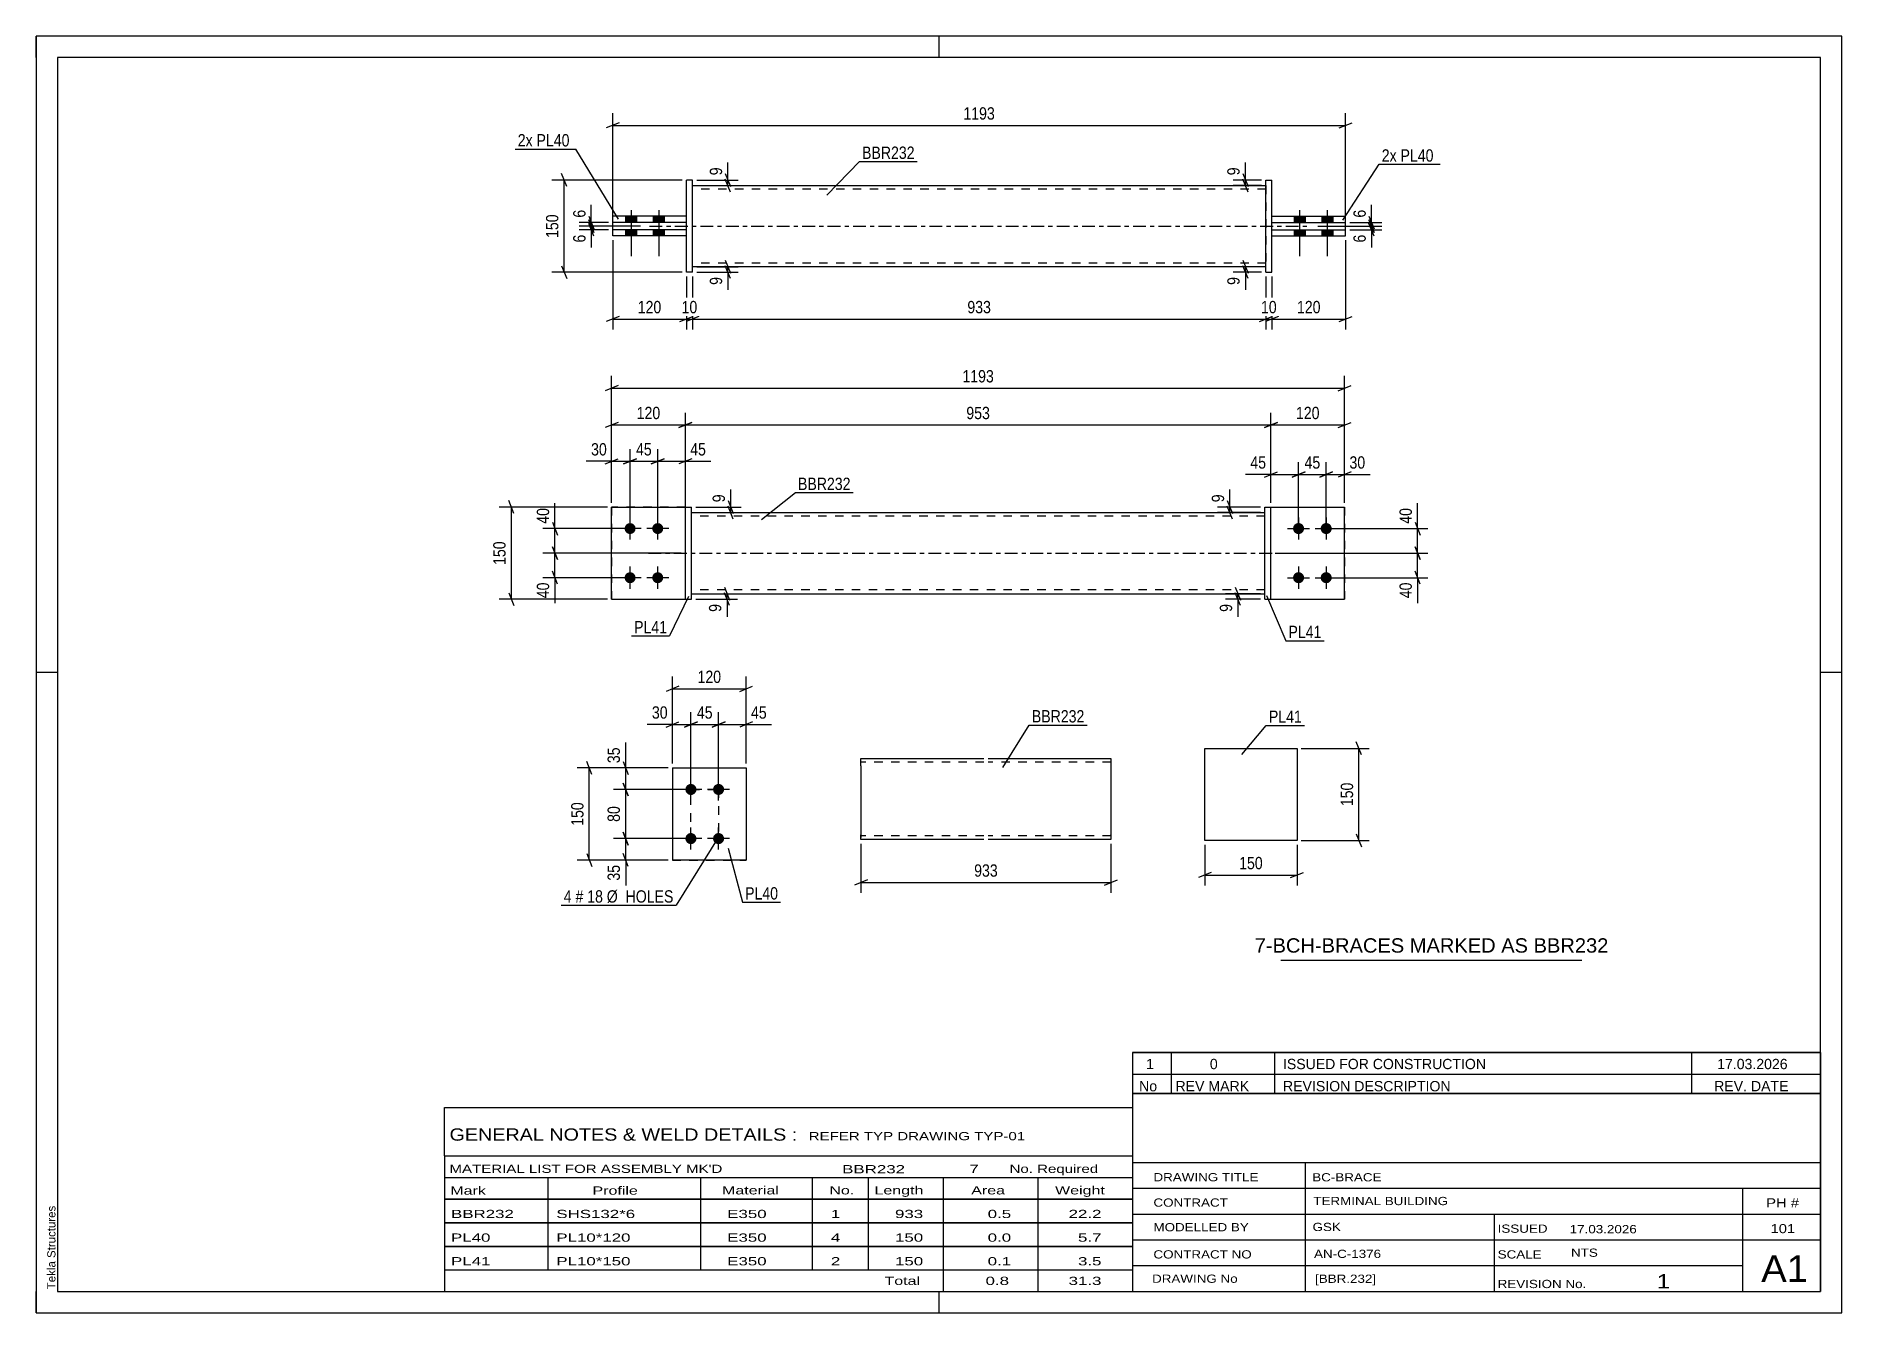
# Model space of a CAD drawing. Header units: millimetres. Extents: x 0 to 420, y 0 to 297.
import ezdxf

# ---------------------------------------------------------------- set-up
doc = ezdxf.new("R2010")
doc.units = ezdxf.units.MM
doc.linetypes.add('DXK_LINE_DOT2', pattern=[3.9198, 1.9599, -1.9599])
doc.linetypes.add('DXK_LINE_DOT3', pattern=[5.9187, 2.979, -0.9799, 0.9799, -0.9799])
doc.styles.add('Arial', font='ARIAL.TTF', dxfattribs={"height": 0.2})
doc.styles.add('Arial Narrow', font='ARIALN.TTF', dxfattribs={"height": 0.2})

# ---------------------------------------------------------------- blocks, each defined once
blk = doc.blocks.new('Unknown-581632558-1163')
at = {"color": 5, "linetype": 'Continuous'}
for p, q in [((420, 297), (0, 297)), ((0, 297), (0, 0)), ((0, 292), (0, 297)), ((210, 292), (210, 297)), ((420, 0), (420, 297)), ((415, 292), (5, 292)), ((5, 292), (5, 5)), ((415, 5), (415, 292)), ((5, 149), (0, 149)), ((420, 149), (415, 149)), ((0, 0), (0, 5)), ((5, 5), (415, 5)), ((210, 0), (210, 5)), ((0, 0), (420, 0))]:
    blk.add_line(p, q, dxfattribs=at)
at = {"color": 174, "linetype": 'Continuous', "style": 'Arial'}
blk.add_text('Tekla Structures', height=1.9102, rotation=90, dxfattribs=at).set_placement((4.5, 5.5))
blk = doc.blocks.new('Part-581632558-1810 - 1791')
at = {"color": 2, "linetype": 'Continuous'}
for p, q in [((152.43, 186.16), (285.77, 186.16)), ((152.43, 167.3), (285.77, 167.3))]:
    blk.add_line(p, q, dxfattribs=at)
at = {"color": 7, "linetype": 'DXK_LINE_DOT2'}
for p, q in [((152.43, 167.3), (152.43, 186.16)), ((285.77, 185.3), (152.43, 185.3)), ((285.77, 167.3), (285.77, 186.16)), ((285.77, 168.16), (152.43, 168.16))]:
    blk.add_line(p, q, dxfattribs=at)
at = {"color": 7, "linetype": 'DXK_LINE_DOT3'}
blk.add_line((142.43, 176.73), (295.77, 176.73), dxfattribs=at)
blk = doc.blocks.new('Part-581632558-1798 - 1791')
at = {"color": 7, "linetype": 'DXK_LINE_DOT2'}
for p, q in [((287.2, 187.45), (304.34, 187.45)), ((287.2, 166.02), (287.2, 187.45)), ((287.2, 187.45), (304.34, 187.45)), ((304.34, 187.45), (304.34, 187.45)), ((304.34, 187.45), (304.34, 166.02)), ((287.2, 166.02), (287.2, 166.02)), ((287.2, 166.02), (304.34, 166.02)), ((287.2, 166.02), (304.34, 166.02))]:
    blk.add_line(p, q, dxfattribs=at)
blk = doc.blocks.new('Part-581632558-1815 - 1791')
at = {"color": 2, "linetype": 'Continuous'}
for p, q in [((287.2, 187.45), (304.34, 187.45)), ((304.34, 187.45), (304.34, 187.45)), ((304.34, 166.02), (304.34, 187.45)), ((287.2, 166.02), (304.34, 166.02))]:
    blk.add_line(p, q, dxfattribs=at)
at = {"color": 7, "linetype": 'DXK_LINE_DOT2'}
for p, q in [((287.2, 187.45), (304.34, 187.45)), ((287.2, 166.02), (287.2, 187.45)), ((287.2, 166.02), (287.2, 166.02)), ((287.2, 166.02), (304.34, 166.02))]:
    blk.add_line(p, q, dxfattribs=at)
blk = doc.blocks.new('Bolt-581632558-1799 - 1791')
at = {"linetype": 'Continuous'}
for points in [[(138.15, 181.16, -1), (138.15, 183.73, -1)], [(144.58, 181.16, -1), (144.58, 183.73, -1)], [(138.15, 169.73, -1), (138.15, 172.3, -1)], [(144.58, 169.73, -1), (144.58, 172.3, -1)]]:
    blk.add_hatch(color=1, dxfattribs=at).paths.add_polyline_path(points)
at = {"color": 1, "linetype": 'Continuous'}
for p, q in [((138.15, 179.88), (138.15, 185.02)), ((144.58, 179.88), (144.58, 185.02)), ((140.72, 182.45), (135.58, 182.45)), ((147.15, 182.45), (142.01, 182.45)), ((138.15, 168.45), (138.15, 173.59)), ((144.58, 168.45), (144.58, 173.59)), ((140.72, 171.02), (135.58, 171.02)), ((147.15, 171.02), (142.01, 171.02))]:
    blk.add_line(p, q, dxfattribs=at)
blk = doc.blocks.new('Bolt-581632558-1800 - 1791')
at = {"linetype": 'Continuous'}
for points in [[(293.63, 183.73), (293.9, 183.71), (294.15, 183.62), (294.39, 183.49), (294.58, 183.31), (294.74, 183.09), (294.85, 182.85), (294.91, 182.58), (294.91, 182.31), (294.85, 182.05), (294.74, 181.8), (294.58, 181.59), (294.39, 181.41), (294.15, 181.27), (293.9, 181.19), (293.63, 181.16), (293.36, 181.19), (293.11, 181.27), (292.87, 181.41), (292.67, 181.59), (292.52, 181.8), (292.41, 182.05), (292.35, 182.31), (292.35, 182.58), (292.41, 182.85), (292.52, 183.09), (292.67, 183.31), (292.87, 183.49), (293.11, 183.62), (293.36, 183.71)], [(300.06, 183.73), (300.33, 183.71), (300.58, 183.62), (300.81, 183.49), (301.01, 183.31), (301.17, 183.09), (301.28, 182.85), (301.34, 182.58), (301.34, 182.31), (301.28, 182.05), (301.17, 181.8), (301.01, 181.59), (300.81, 181.41), (300.58, 181.27), (300.33, 181.19), (300.06, 181.16), (299.79, 181.19), (299.54, 181.27), (299.3, 181.41), (299.1, 181.59), (298.94, 181.8), (298.84, 182.05), (298.78, 182.31), (298.78, 182.58), (298.84, 182.85), (298.94, 183.09), (299.1, 183.31), (299.3, 183.49), (299.54, 183.62), (299.79, 183.71)], [(293.63, 172.3), (293.9, 172.28), (294.15, 172.19), (294.39, 172.06), (294.58, 171.88), (294.74, 171.66), (294.85, 171.42), (294.91, 171.15), (294.91, 170.88), (294.85, 170.62), (294.74, 170.38), (294.58, 170.16), (294.39, 169.98), (294.15, 169.84), (293.9, 169.76), (293.63, 169.73), (293.36, 169.76), (293.11, 169.84), (292.87, 169.98), (292.67, 170.16), (292.52, 170.38), (292.41, 170.62), (292.35, 170.88), (292.35, 171.15), (292.41, 171.42), (292.52, 171.66), (292.67, 171.88), (292.87, 172.06), (293.11, 172.19), (293.36, 172.28)], [(300.06, 172.3), (300.33, 172.28), (300.58, 172.19), (300.81, 172.06), (301.01, 171.88), (301.17, 171.66), (301.28, 171.42), (301.34, 171.15), (301.34, 170.88), (301.28, 170.62), (301.17, 170.38), (301.01, 170.16), (300.81, 169.98), (300.58, 169.84), (300.33, 169.76), (300.06, 169.73), (299.79, 169.76), (299.54, 169.84), (299.3, 169.98), (299.1, 170.16), (298.94, 170.38), (298.84, 170.62), (298.78, 170.88), (298.78, 171.15), (298.84, 171.42), (298.94, 171.66), (299.1, 171.88), (299.3, 172.06), (299.54, 172.19), (299.79, 172.28)]]:
    blk.add_hatch(color=1, dxfattribs=at).paths.add_polyline_path(points)
at = {"color": 1, "linetype": 'Continuous'}
for p, q in [((293.63, 185.02), (293.63, 179.88)), ((300.06, 185.02), (300.06, 179.88)), ((291.06, 182.45), (296.2, 182.45)), ((297.49, 182.45), (302.63, 182.45)), ((293.63, 173.59), (293.63, 168.45)), ((300.06, 173.59), (300.06, 168.45)), ((291.06, 171.02), (296.2, 171.02)), ((297.49, 171.02), (302.63, 171.02))]:
    blk.add_line(p, q, dxfattribs=at)
blk = doc.blocks.new('Part-581632558-1820 - 1791')
at = {"color": 2, "linetype": 'Continuous'}
for p, q in [((151.01, 166.02), (151.01, 187.45)), ((151.01, 187.45), (152.43, 187.45)), ((152.43, 166.02), (152.43, 187.45)), ((151.01, 166.02), (152.43, 166.02))]:
    blk.add_line(p, q, dxfattribs=at)
blk = doc.blocks.new('Part-581632558-1825 - 1791')
at = {"color": 7, "linetype": 'DXK_LINE_DOT2'}
for p, q in [((151.01, 187.45), (133.86, 187.45)), ((133.86, 187.45), (133.86, 166.02)), ((151.01, 166.02), (151.01, 187.45)), ((133.86, 166.02), (151.01, 166.02))]:
    blk.add_line(p, q, dxfattribs=at)
blk = doc.blocks.new('Part-581632558-1830 - 1791')
at = {"color": 2, "linetype": 'Continuous'}
for p, q in [((133.86, 166.02), (133.86, 187.45)), ((133.86, 187.45), (151.01, 187.45)), ((133.86, 166.02), (151.01, 166.02))]:
    blk.add_line(p, q, dxfattribs=at)
at = {"color": 7, "linetype": 'DXK_LINE_DOT2'}
blk.add_line((151.01, 166.02), (151.01, 187.45), dxfattribs=at)
blk = doc.blocks.new('Part-581632558-1835 - 1791')
at = {"color": 2, "linetype": 'Continuous'}
for p, q in [((285.77, 187.45), (287.2, 187.45)), ((285.77, 166.02), (285.77, 187.45)), ((287.2, 166.02), (287.2, 187.45)), ((285.77, 166.02), (287.2, 166.02)), ((285.77, 166.02), (287.2, 166.02))]:
    blk.add_line(p, q, dxfattribs=at)
at = {"color": 7, "linetype": 'DXK_LINE_DOT2'}
for p, q in [((285.77, 187.45), (287.2, 187.45)), ((285.77, 166.02), (285.77, 166.02)), ((287.2, 166.02), (287.2, 166.02)), ((287.2, 166.02), (287.2, 166.02))]:
    blk.add_line(p, q, dxfattribs=at)
blk = doc.blocks.new('Part-581632558-2156 - 2128')
at = {"color": 2, "linetype": 'Continuous'}
for p, q in [((152.67, 262.22), (286.01, 262.22)), ((286.01, 243.36), (152.67, 243.36))]:
    blk.add_line(p, q, dxfattribs=at)
at = {"color": 7, "linetype": 'DXK_LINE_DOT2'}
for p, q in [((152.67, 243.36), (152.67, 262.22)), ((286.01, 261.36), (152.67, 261.36)), ((286.01, 262.22), (286.01, 243.36)), ((286.01, 244.22), (152.67, 244.22))]:
    blk.add_line(p, q, dxfattribs=at)
at = {"color": 7, "linetype": 'DXK_LINE_DOT3'}
blk.add_line((142.67, 252.79), (296.01, 252.79), dxfattribs=at)
blk = doc.blocks.new('Part-581632558-2140 - 2128')
at = {"color": 2, "linetype": 'Continuous'}
for p, q in [((152.67, 263.51), (151.24, 263.51)), ((151.24, 242.08), (151.24, 263.51)), ((152.67, 242.08), (152.67, 263.51)), ((152.67, 242.08), (151.24, 242.08))]:
    blk.add_line(p, q, dxfattribs=at)
blk = doc.blocks.new('Part-581632558-2150 - 2128')
at = {"color": 2, "linetype": 'Continuous'}
for p, q in [((151.24, 251.94), (134.1, 251.94)), ((134.1, 250.51), (134.1, 251.94)), ((151.24, 250.51), (134.1, 250.51)), ((151.24, 250.51), (151.24, 251.94))]:
    blk.add_line(p, q, dxfattribs=at)
blk = doc.blocks.new('Part-581632558-2134 - 2128')
at = {"color": 2, "linetype": 'Continuous'}
for p, q in [((287.44, 251.94), (304.58, 251.94)), ((287.44, 250.51), (287.44, 251.94)), ((287.44, 250.51), (304.58, 250.51)), ((287.44, 250.51), (304.58, 250.51)), ((304.58, 250.51), (304.58, 251.94))]:
    blk.add_line(p, q, dxfattribs=at)
at = {"color": 7, "linetype": 'DXK_LINE_DOT2'}
for p, q in [((287.44, 251.93), (304.58, 251.93)), ((287.44, 250.51), (287.44, 250.51)), ((304.58, 250.51), (304.58, 250.51)), ((304.58, 250.51), (304.58, 250.51))]:
    blk.add_line(p, q, dxfattribs=at)
blk = doc.blocks.new('Part-581632558-2139 - 2128')
at = {"color": 2, "linetype": 'Continuous'}
for p, q in [((287.44, 255.08), (304.58, 255.08)), ((287.44, 253.65), (287.44, 255.08)), ((287.44, 253.65), (304.58, 253.65)), ((287.44, 253.65), (304.58, 253.65)), ((304.58, 253.65), (304.58, 255.08))]:
    blk.add_line(p, q, dxfattribs=at)
at = {"color": 7, "linetype": 'DXK_LINE_DOT2'}
for p, q in [((287.44, 255.08), (304.58, 255.08)), ((287.44, 253.65), (287.44, 253.65)), ((304.58, 253.65), (304.58, 253.65)), ((304.58, 253.65), (304.58, 253.65))]:
    blk.add_line(p, q, dxfattribs=at)
blk = doc.blocks.new('Part-581632558-2145 - 2128')
at = {"color": 2, "linetype": 'Continuous'}
for p, q in [((151.24, 255.08), (134.1, 255.08)), ((134.1, 253.65), (134.1, 255.08)), ((151.24, 253.65), (134.1, 253.65)), ((151.24, 253.65), (151.24, 255.08))]:
    blk.add_line(p, q, dxfattribs=at)
blk = doc.blocks.new('Part-581632558-2151 - 2128')
at = {"color": 2, "linetype": 'Continuous'}
for p, q in [((286.01, 242.08), (286.01, 263.51)), ((286.01, 263.51), (287.44, 263.51)), ((287.44, 242.08), (287.44, 263.51)), ((286.01, 242.08), (287.44, 242.08)), ((286.01, 242.08), (287.44, 242.08))]:
    blk.add_line(p, q, dxfattribs=at)
at = {"color": 7, "linetype": 'DXK_LINE_DOT2'}
for p, q in [((286.01, 263.51), (286.01, 263.51)), ((286.01, 263.51), (287.44, 263.51)), ((286.01, 242.08), (286.01, 242.08)), ((287.44, 242.08), (287.44, 242.08)), ((287.44, 242.08), (287.44, 242.08))]:
    blk.add_line(p, q, dxfattribs=at)
blk = doc.blocks.new('Bolt-581632558-2157 - 2128')
at = {"linetype": 'Continuous'}
for points in [[(295.15, 255.08), (292.58, 255.08), (292.58, 253.65), (295.15, 253.65)], [(295.15, 255.08), (292.58, 255.08), (292.58, 253.65), (295.15, 253.65)], [(301.58, 255.08), (299.01, 255.08), (299.01, 253.65), (301.58, 253.65)], [(301.58, 255.08), (299.01, 255.08), (299.01, 253.65), (301.58, 253.65)], [(295.15, 251.94), (292.58, 251.94), (292.58, 250.51), (295.15, 250.51)], [(295.15, 251.93), (292.58, 251.93), (292.58, 250.51), (295.15, 250.51)], [(301.58, 251.94), (299.01, 251.94), (299.01, 250.51), (301.58, 250.51)], [(301.58, 251.93), (299.01, 251.93), (299.01, 250.51), (301.58, 250.51)]]:
    blk.add_hatch(color=1, dxfattribs=at).paths.add_polyline_path(points)
at = {"color": 1, "linetype": 'Continuous'}
for p, q in [((293.86, 256.51), (293.86, 245.79)), ((293.86, 256.51), (293.86, 245.79)), ((300.29, 256.51), (300.29, 245.79)), ((300.29, 256.51), (300.29, 245.79)), ((292.58, 255.08), (292.58, 253.65)), ((292.58, 255.08), (292.58, 253.65)), ((295.15, 255.08), (295.15, 253.65)), ((295.15, 255.08), (295.15, 253.65)), ((299.01, 255.08), (299.01, 253.65)), ((299.01, 255.08), (299.01, 253.65)), ((301.58, 255.08), (301.58, 253.65)), ((301.58, 255.08), (301.58, 253.65)), ((292.58, 251.94), (292.58, 250.51)), ((292.58, 251.93), (292.58, 250.51)), ((295.15, 251.94), (295.15, 250.51)), ((295.15, 251.93), (295.15, 250.51)), ((299.01, 251.94), (299.01, 250.51)), ((299.01, 251.93), (299.01, 250.51)), ((301.58, 251.94), (301.58, 250.51)), ((301.58, 251.93), (301.58, 250.51))]:
    blk.add_line(p, q, dxfattribs=at)
blk = doc.blocks.new('Bolt-581632558-2158 - 2128')
at = {"linetype": 'Continuous'}
for points in [[(137.1, 253.65), (139.67, 253.65), (139.67, 255.08), (137.1, 255.08)], [(137.1, 253.65), (139.67, 253.65), (139.67, 255.08), (137.1, 255.08)], [(143.53, 253.65), (146.1, 253.65), (146.1, 255.08), (143.53, 255.08)], [(143.53, 253.65), (146.1, 253.65), (146.1, 255.08), (143.53, 255.08)], [(137.1, 250.51), (139.67, 250.51), (139.67, 251.94), (137.1, 251.94)], [(137.1, 250.51), (139.67, 250.51), (139.67, 251.94), (137.1, 251.94)], [(143.53, 250.51), (146.1, 250.51), (146.1, 251.94), (143.53, 251.94)], [(143.53, 250.51), (146.1, 250.51), (146.1, 251.94), (143.53, 251.94)]]:
    blk.add_hatch(color=1, dxfattribs=at).paths.add_polyline_path(points)
at = {"color": 1, "linetype": 'Continuous'}
for p, q in [((138.38, 256.51), (138.38, 245.79)), ((138.38, 256.51), (138.38, 245.79)), ((144.81, 256.51), (144.81, 245.79)), ((144.81, 256.51), (144.81, 245.79)), ((137.1, 255.08), (137.1, 253.65)), ((137.1, 255.08), (137.1, 253.65)), ((139.67, 255.08), (139.67, 253.65)), ((139.67, 255.08), (139.67, 253.65)), ((143.53, 255.08), (143.53, 253.65)), ((143.53, 255.08), (143.53, 253.65)), ((146.1, 255.08), (146.1, 253.65)), ((146.1, 255.08), (146.1, 253.65)), ((137.1, 251.94), (137.1, 250.51)), ((137.1, 251.94), (137.1, 250.51)), ((139.67, 251.94), (139.67, 250.51)), ((139.67, 251.94), (139.67, 250.51)), ((143.53, 251.94), (143.53, 250.51)), ((143.53, 251.94), (143.53, 250.51)), ((146.1, 251.94), (146.1, 250.51)), ((146.1, 251.94), (146.1, 250.51))]:
    blk.add_line(p, q, dxfattribs=at)
blk = doc.blocks.new('Bolt-581632558-1444 - 1410')
at = {"linetype": 'Continuous'}
for points in [[(152.3, 123.05), (152.57, 123.02), (152.82, 122.93), (153.06, 122.8), (153.26, 122.62), (153.41, 122.4), (153.52, 122.16), (153.58, 121.89), (153.58, 121.63), (153.52, 121.36), (153.41, 121.12), (153.26, 120.9), (153.06, 120.72), (152.82, 120.59), (152.57, 120.5), (152.3, 120.47), (152.03, 120.5), (151.78, 120.59), (151.54, 120.72), (151.35, 120.9), (151.19, 121.12), (151.08, 121.36), (151.02, 121.63), (151.02, 121.89), (151.08, 122.16), (151.19, 122.4), (151.35, 122.62), (151.54, 122.8), (151.78, 122.93), (152.03, 123.02)], [(158.73, 123.05), (159, 123.02), (159.25, 122.93), (159.48, 122.8), (159.68, 122.62), (159.84, 122.4), (159.95, 122.16), (160.01, 121.89), (160.01, 121.63), (159.95, 121.36), (159.84, 121.12), (159.68, 120.9), (159.48, 120.72), (159.25, 120.59), (159, 120.5), (158.73, 120.47), (158.46, 120.5), (158.21, 120.59), (157.97, 120.72), (157.77, 120.9), (157.62, 121.12), (157.51, 121.36), (157.45, 121.63), (157.45, 121.89), (157.51, 122.16), (157.62, 122.4), (157.77, 122.62), (157.97, 122.8), (158.21, 122.93), (158.46, 123.02)], [(152.3, 111.62), (152.57, 111.59), (152.82, 111.51), (153.06, 111.37), (153.26, 111.19), (153.41, 110.97), (153.52, 110.73), (153.58, 110.47), (153.58, 110.2), (153.52, 109.93), (153.41, 109.69), (153.26, 109.47), (153.06, 109.29), (152.82, 109.16), (152.57, 109.07), (152.3, 109.05), (152.03, 109.07), (151.78, 109.16), (151.54, 109.29), (151.35, 109.47), (151.19, 109.69), (151.08, 109.93), (151.02, 110.2), (151.02, 110.47), (151.08, 110.73), (151.19, 110.97), (151.35, 111.19), (151.54, 111.37), (151.78, 111.51), (152.03, 111.59)], [(158.73, 111.62), (159, 111.59), (159.25, 111.51), (159.48, 111.37), (159.68, 111.19), (159.84, 110.97), (159.95, 110.73), (160.01, 110.47), (160.01, 110.2), (159.95, 109.93), (159.84, 109.69), (159.68, 109.47), (159.48, 109.29), (159.25, 109.16), (159, 109.07), (158.73, 109.05), (158.46, 109.07), (158.21, 109.16), (157.97, 109.29), (157.77, 109.47), (157.62, 109.69), (157.51, 109.93), (157.45, 110.2), (157.45, 110.47), (157.51, 110.73), (157.62, 110.97), (157.77, 111.19), (157.97, 111.37), (158.21, 111.51), (158.46, 111.59)]]:
    blk.add_hatch(color=1, dxfattribs=at).paths.add_polyline_path(points)
at = {"color": 1, "linetype": 'Continuous'}
for p, q in [((152.3, 119.19), (152.3, 124.33)), ((158.73, 119.19), (158.73, 124.33)), ((154.87, 121.76), (149.73, 121.76)), ((161.3, 121.76), (156.16, 121.76)), ((154.87, 110.33), (149.73, 110.33)), ((152.3, 107.76), (152.3, 112.9)), ((161.3, 110.33), (156.16, 110.33)), ((158.73, 107.76), (158.73, 112.9))]:
    blk.add_line(p, q, dxfattribs=at)
blk = doc.blocks.new('Part-581632558-1459 - 1410')
at = {"color": 2, "linetype": 'Continuous'}
for p, q in [((148.01, 126.76), (165.16, 126.76)), ((148.01, 126.76), (148.01, 105.33)), ((165.16, 126.76), (165.16, 126.76)), ((165.16, 126.76), (165.16, 105.33)), ((165.16, 105.33), (148.01, 105.33)), ((148.01, 105.33), (148.01, 105.33))]:
    blk.add_line(p, q, dxfattribs=at)
at = {"color": 7, "linetype": 'DXK_LINE_DOT2'}
for p, q in [((148.01, 126.76), (165.16, 126.76)), ((165.16, 126.76), (165.16, 126.76)), ((148.01, 105.33), (165.16, 105.33))]:
    blk.add_line(p, q, dxfattribs=at)
blk = doc.blocks.new('Part-581632558-1390 - 1374')
at = {"color": 2, "linetype": 'Continuous'}
for p, q in [((271.84, 109.9), (271.84, 131.32)), ((271.84, 131.32), (293.27, 131.32)), ((293.27, 131.32), (293.27, 109.9)), ((293.27, 109.9), (271.84, 109.9))]:
    blk.add_line(p, q, dxfattribs=at)
blk = doc.blocks.new('Part-581632558-1273 - 1255')
at = {"color": 2, "linetype": 'Continuous'}
for p, q in [((191.85, 127.26), (191.85, 128.98)), ((191.85, 128.98), (220.42, 128.98)), ((191.85, 127.26), (191.85, 111.18)), ((221.42, 128.98), (249.99, 128.98)), ((249.99, 128.98), (249.99, 128.85)), ((249.99, 128.85), (249.99, 127.26)), ((249.99, 127.26), (249.99, 110.12)), ((191.85, 110.25), (191.85, 111.18)), ((191.85, 110.12), (191.85, 110.25)), ((220.42, 110.12), (191.85, 110.12)), ((249.99, 110.12), (221.42, 110.12))]:
    blk.add_line(p, q, dxfattribs=at)
at = {"color": 7, "linetype": 'DXK_LINE_DOT2'}
for p, q in [((220.42, 128.12), (191.85, 128.12)), ((249.99, 128.12), (221.42, 128.12)), ((249.99, 128.47), (249.99, 127.26)), ((191.85, 111.18), (191.85, 110.62)), ((191.85, 110.98), (191.85, 111.04)), ((220.42, 110.98), (191.85, 110.98)), ((249.99, 110.98), (221.42, 110.98)), ((249.99, 111.04), (249.99, 111.18)), ((249.99, 110.98), (249.99, 111.04)), ((249.99, 110.98), (249.99, 111.04))]:
    blk.add_line(p, q, dxfattribs=at)
blk = doc.blocks.new('Rectangle-581632558-1568 - 1410')
at = {"color": 1, "linetype": 'DXK_LINE_DOT2'}
blk.add_lwpolyline([(152.3, 121.76), (158.73, 121.76), (158.73, 110.33), (152.3, 110.33), (152.3, 121.76)], close=True, dxfattribs=at)
blk = doc.blocks.new('StraightDimension-581632558-1869 - 1791')
at = {"color": 7, "linetype": 'Continuous'}
for p, q in [((150.01, 176.73), (117.82, 176.73)), ((120.07, 178.23), (121.27, 175.23)), ((120.67, 171.02), (120.67, 176.73)), ((121.27, 169.52), (120.07, 172.52)), ((137.15, 171.02), (117.82, 171.02))]:
    blk.add_line(p, q, dxfattribs=at)
at = {"color": 0}
blk.add_wipeout([(119.92, 170.49), (115.72, 170.49), (115.72, 165.64), (119.92, 165.64)], dxfattribs=at)
at = {"color": 7, "linetype": 'Continuous'}
blk.add_line((120.67, 171.02), (120.67, 165.11), dxfattribs=at)
blk.add_line((120.67, 171.02), (120.67, 165.11), dxfattribs=at)
at = {"color": 3, "style": 'Arial Narrow'}
blk.add_text('40', height=2.863, rotation=90.0002, dxfattribs=at).set_placement((119.32, 166.24))
blk = doc.blocks.new('StraightDimension-581632558-2023 - 1791')
at = {"color": 7, "linetype": 'Continuous'}
for p, q in [((135.36, 215.7), (132.36, 214.5)), ((133.86, 188.45), (133.86, 217.95)), ((133.86, 215.1), (304.34, 215.1)), ((302.84, 214.5), (305.84, 215.7)), ((304.34, 188.45), (304.34, 217.95))]:
    blk.add_line(p, q, dxfattribs=at)
at = {"color": 0}
blk.add_wipeout([(223.36, 215.85), (223.36, 220.05), (214.85, 220.05), (214.85, 215.85)], dxfattribs=at)
at = {"color": 3, "style": 'Arial Narrow'}
blk.add_text('1193', height=2.863, dxfattribs=at).set_placement((215.45, 216.45))
blk = doc.blocks.new('StraightDimension-581632558-1937 - 1791')
at = {"color": 7, "linetype": 'Continuous'}
for p, q in [((132.36, 197.5), (135.36, 198.7)), ((133.86, 188.45), (133.86, 200.95)), ((133.86, 198.1), (138.15, 198.1)), ((139.65, 198.7), (136.65, 197.5)), ((138.15, 183.45), (138.15, 200.95))]:
    blk.add_line(p, q, dxfattribs=at)
at = {"color": 0}
blk.add_wipeout([(133.34, 198.85), (133.34, 203.05), (128.48, 203.05), (128.48, 198.85)], dxfattribs=at)
at = {"color": 7, "linetype": 'Continuous'}
blk.add_line((133.86, 198.1), (127.96, 198.1), dxfattribs=at)
blk.add_line((133.86, 198.1), (127.96, 198.1), dxfattribs=at)
at = {"color": 3, "style": 'Arial Narrow'}
blk.add_text('30', height=2.863, dxfattribs=at).set_placement((129.08, 199.45))
blk = doc.blocks.new('StraightDimension-581632558-1842 - 1791')
at = {"color": 7, "linetype": 'Continuous'}
for p, q in [((284.77, 187.45), (274.8, 187.45)), ((284.77, 186.16), (274.8, 186.16)), ((277.05, 188.95), (278.25, 185.95)), ((278.25, 184.66), (277.05, 187.66)), ((277.65, 186.16), (277.65, 187.45))]:
    blk.add_line(p, q, dxfattribs=at)
at = {"color": 0}
blk.add_wipeout([(276.9, 191), (272.7, 191), (272.7, 187.97), (276.9, 187.97)], dxfattribs=at)
at = {"color": 7, "linetype": 'Continuous'}
blk.add_line((277.65, 187.45), (277.65, 191.53), dxfattribs=at)
blk.add_line((277.65, 187.45), (277.65, 191.53), dxfattribs=at)
at = {"color": 3, "style": 'Arial Narrow'}
blk.add_text('9', height=2.86, rotation=90.0002, dxfattribs=at).set_placement((276.3, 188.57))
blk = doc.blocks.new('StraightDimension-581632558-2043 - 1791')
at = {"color": 7, "linetype": 'Continuous'}
for p, q in [((287.2, 188.45), (287.2, 197.89)), ((293.63, 183.45), (293.63, 197.89)), ((285.7, 194.44), (288.7, 195.64)), ((287.2, 195.04), (293.63, 195.04)), ((295.13, 195.64), (292.13, 194.44))]:
    blk.add_line(p, q, dxfattribs=at)
at = {"color": 0}
blk.add_wipeout([(286.68, 195.79), (286.68, 199.99), (281.82, 199.99), (281.82, 195.79)], dxfattribs=at)
at = {"color": 7, "linetype": 'Continuous'}
blk.add_line((287.2, 195.04), (281.29, 195.04), dxfattribs=at)
blk.add_line((287.2, 195.04), (281.29, 195.04), dxfattribs=at)
at = {"color": 3, "style": 'Arial Narrow'}
blk.add_text('45', height=2.863, dxfattribs=at).set_placement((282.42, 196.39))
blk = doc.blocks.new('StraightDimension-581632558-1851 - 1791')
at = {"color": 7, "linetype": 'Continuous'}
for p, q in [((278.92, 168.8), (280.12, 165.8)), ((284.77, 167.3), (276.67, 167.3)), ((284.77, 166.02), (276.67, 166.02)), ((280.12, 164.52), (278.92, 167.52)), ((279.52, 166.02), (279.52, 167.3))]:
    blk.add_line(p, q, dxfattribs=at)
at = {"color": 0}
blk.add_wipeout([(278.77, 165.5), (274.57, 165.5), (274.57, 162.47), (278.77, 162.47)], dxfattribs=at)
at = {"color": 7, "linetype": 'Continuous'}
blk.add_line((279.52, 166.02), (279.52, 161.94), dxfattribs=at)
blk.add_line((279.52, 166.02), (279.52, 161.94), dxfattribs=at)
at = {"color": 3, "style": 'Arial Narrow'}
blk.add_text('9', height=2.86, rotation=90.0002, dxfattribs=at).set_placement((278.17, 163.07))
blk = doc.blocks.new('StraightDimension-581632558-1988 - 1791')
at = {"color": 7, "linetype": 'Continuous'}
for p, q in [((135.36, 207.15), (132.36, 205.95)), ((133.86, 188.45), (133.86, 209.4)), ((133.86, 206.55), (151.01, 206.55)), ((149.51, 205.95), (152.51, 207.15)), ((151.01, 177.73), (151.01, 209.4))]:
    blk.add_line(p, q, dxfattribs=at)
at = {"color": 0}
blk.add_wipeout([(145.78, 207.3), (145.78, 211.5), (139.09, 211.5), (139.09, 207.3)], dxfattribs=at)
at = {"color": 3, "style": 'Arial Narrow'}
blk.add_text('120', height=2.863, dxfattribs=at).set_placement((139.69, 207.9))
blk = doc.blocks.new('StraightDimension-581632558-1924 - 1791')
at = {"color": 7, "linetype": 'Continuous'}
for p, q in [((136.65, 197.5), (139.65, 198.7)), ((138.15, 183.45), (138.15, 200.95)), ((138.15, 198.1), (144.58, 198.1)), ((146.08, 198.7), (143.08, 197.5)), ((144.58, 183.45), (144.58, 200.95))]:
    blk.add_line(p, q, dxfattribs=at)
at = {"color": 0}
blk.add_wipeout([(143.79, 198.85), (143.79, 203.05), (138.93, 203.05), (138.93, 198.85)], dxfattribs=at)
at = {"color": 3, "style": 'Arial Narrow'}
blk.add_text('45', height=2.863, dxfattribs=at).set_placement((139.53, 199.45))
blk = doc.blocks.new('StraightDimension-581632558-1860 - 1791')
at = {"color": 7, "linetype": 'Continuous'}
for p, q in [((160.11, 168.8), (161.31, 165.8)), ((153.43, 167.3), (163.11, 167.3)), ((153.43, 166.02), (163.11, 166.02)), ((161.31, 164.52), (160.11, 167.52)), ((160.71, 166.02), (160.71, 167.3))]:
    blk.add_line(p, q, dxfattribs=at)
at = {"color": 0}
blk.add_wipeout([(159.96, 165.49), (155.76, 165.49), (155.76, 162.47), (159.96, 162.47)], dxfattribs=at)
at = {"color": 7, "linetype": 'Continuous'}
blk.add_line((160.71, 166.02), (160.71, 161.94), dxfattribs=at)
blk.add_line((160.71, 166.02), (160.71, 161.94), dxfattribs=at)
at = {"color": 3, "style": 'Arial Narrow'}
blk.add_text('9', height=2.86, rotation=90.0002, dxfattribs=at).set_placement((159.36, 163.07))
blk = doc.blocks.new('StraightDimension-581632558-1878 - 1791')
at = {"color": 7, "linetype": 'Continuous'}
for p, q in [((137.15, 182.45), (117.82, 182.45)), ((120.07, 183.95), (121.27, 180.95)), ((120.67, 176.73), (120.67, 182.45)), ((150.01, 176.73), (117.82, 176.73)), ((121.27, 175.23), (120.07, 178.23))]:
    blk.add_line(p, q, dxfattribs=at)
at = {"color": 0}
blk.add_wipeout([(119.92, 187.83), (115.72, 187.83), (115.72, 182.97), (119.92, 182.97)], dxfattribs=at)
at = {"color": 7, "linetype": 'Continuous'}
blk.add_line((120.67, 182.45), (120.67, 188.35), dxfattribs=at)
blk.add_line((120.67, 182.45), (120.67, 188.35), dxfattribs=at)
at = {"color": 3, "style": 'Arial Narrow'}
blk.add_text('40', height=2.863, rotation=90.0002, dxfattribs=at).set_placement((119.32, 183.57))
blk = doc.blocks.new('StraightDimension-581632558-1888 - 1791')
at = {"color": 7, "linetype": 'Continuous'}
for p, q in [((132.86, 187.45), (107.69, 187.45)), ((111.14, 185.95), (109.94, 188.95)), ((110.54, 166.02), (110.54, 187.45)), ((132.86, 166.02), (107.69, 166.02)), ((109.94, 167.52), (111.14, 164.52))]:
    blk.add_line(p, q, dxfattribs=at)
at = {"color": 0}
blk.add_wipeout([(109.79, 180.08), (105.59, 180.08), (105.59, 173.39), (109.79, 173.39)], dxfattribs=at)
at = {"color": 3, "style": 'Arial Narrow'}
blk.add_text('150', height=2.863, rotation=90.0002, dxfattribs=at).set_placement((109.19, 173.99))
blk = doc.blocks.new('StraightDimension-581632558-1908 - 1791')
at = {"color": 7, "linetype": 'Continuous'}
for p, q in [((143.08, 197.5), (146.08, 198.7)), ((144.58, 183.45), (144.58, 200.95)), ((144.58, 198.1), (151.01, 198.1)), ((152.51, 198.7), (149.51, 197.5)), ((151.01, 188.45), (151.01, 200.95))]:
    blk.add_line(p, q, dxfattribs=at)
at = {"color": 0}
blk.add_wipeout([(156.39, 198.85), (156.39, 203.05), (151.53, 203.05), (151.53, 198.85)], dxfattribs=at)
at = {"color": 7, "linetype": 'Continuous'}
blk.add_line((151.01, 198.1), (156.91, 198.1), dxfattribs=at)
blk.add_line((151.01, 198.1), (156.91, 198.1), dxfattribs=at)
at = {"color": 3, "style": 'Arial Narrow'}
blk.add_text('45', height=2.863, dxfattribs=at).set_placement((152.13, 199.45))
blk = doc.blocks.new('StraightDimension-581632558-2059 - 1791')
at = {"color": 7, "linetype": 'Continuous'}
for p, q in [((293.63, 183.45), (293.63, 197.89)), ((300.06, 183.45), (300.06, 197.89)), ((292.13, 194.44), (295.13, 195.64)), ((293.63, 195.04), (300.06, 195.04)), ((301.56, 195.64), (298.56, 194.44))]:
    blk.add_line(p, q, dxfattribs=at)
at = {"color": 0}
blk.add_wipeout([(299.27, 195.79), (299.27, 199.99), (294.42, 199.99), (294.42, 195.79)], dxfattribs=at)
at = {"color": 3, "style": 'Arial Narrow'}
blk.add_text('45', height=2.863, dxfattribs=at).set_placement((295.02, 196.39))
blk = doc.blocks.new('StraightDimension-581632558-1954 - 1791')
at = {"color": 7, "linetype": 'Continuous'}
for p, q in [((288.7, 207.15), (285.7, 205.95)), ((287.2, 188.45), (287.2, 209.4)), ((287.2, 206.55), (304.34, 206.55)), ((302.84, 205.95), (305.84, 207.15)), ((304.34, 188.45), (304.34, 209.4))]:
    blk.add_line(p, q, dxfattribs=at)
at = {"color": 0}
blk.add_wipeout([(299.11, 207.3), (299.11, 211.5), (292.43, 211.5), (292.43, 207.3)], dxfattribs=at)
at = {"color": 3, "style": 'Arial Narrow'}
blk.add_text('120', height=2.863, dxfattribs=at).set_placement((293.03, 207.9))
blk = doc.blocks.new('StraightDimension-581632558-1973 - 1791')
at = {"color": 7, "linetype": 'Continuous'}
for p, q in [((152.51, 207.15), (149.51, 205.95)), ((151.01, 177.73), (151.01, 209.4)), ((151.01, 206.55), (287.2, 206.55)), ((285.7, 205.95), (288.7, 207.15)), ((287.2, 188.45), (287.2, 209.4))]:
    blk.add_line(p, q, dxfattribs=at)
at = {"color": 0}
blk.add_wipeout([(222.45, 207.3), (222.45, 211.5), (215.76, 211.5), (215.76, 207.3)], dxfattribs=at)
at = {"color": 3, "style": 'Arial Narrow'}
blk.add_text('953', height=2.863, dxfattribs=at).set_placement((216.36, 207.9))
blk = doc.blocks.new('StraightDimension-581632558-2004 - 1791')
at = {"color": 7, "linetype": 'Continuous'}
for p, q in [((301.06, 182.45), (323.72, 182.45)), ((320.72, 183.95), (321.92, 180.95)), ((321.32, 176.73), (321.32, 182.45)), ((288.2, 176.73), (323.72, 176.73)), ((321.92, 175.23), (320.72, 178.23))]:
    blk.add_line(p, q, dxfattribs=at)
at = {"color": 0}
blk.add_wipeout([(320.57, 187.83), (316.37, 187.83), (316.37, 182.97), (320.57, 182.97)], dxfattribs=at)
at = {"color": 7, "linetype": 'Continuous'}
blk.add_line((321.32, 182.45), (321.32, 188.35), dxfattribs=at)
blk.add_line((321.32, 182.45), (321.32, 188.35), dxfattribs=at)
at = {"color": 3, "style": 'Arial Narrow'}
blk.add_text('40', height=2.863, rotation=90.0002, dxfattribs=at).set_placement((319.97, 183.57))
blk = doc.blocks.new('StraightDimension-581632558-2072 - 1791')
at = {"color": 7, "linetype": 'Continuous'}
for p, q in [((300.06, 183.45), (300.06, 197.89)), ((304.34, 188.45), (304.34, 197.89)), ((298.56, 194.44), (301.56, 195.64)), ((300.06, 195.04), (304.34, 195.04)), ((305.84, 195.64), (302.84, 194.44))]:
    blk.add_line(p, q, dxfattribs=at)
at = {"color": 0}
blk.add_wipeout([(309.73, 195.79), (309.73, 199.99), (304.87, 199.99), (304.87, 195.79)], dxfattribs=at)
at = {"color": 7, "linetype": 'Continuous'}
blk.add_line((304.34, 195.04), (310.25, 195.04), dxfattribs=at)
blk.add_line((304.34, 195.04), (310.25, 195.04), dxfattribs=at)
at = {"color": 3, "style": 'Arial Narrow'}
blk.add_text('30', height=2.863, dxfattribs=at).set_placement((305.47, 196.39))
blk = doc.blocks.new('StraightDimension-581632558-2013 - 1791')
at = {"color": 7, "linetype": 'Continuous'}
for p, q in [((288.2, 176.73), (323.72, 176.73)), ((320.72, 178.23), (321.92, 175.23)), ((321.32, 171.02), (321.32, 176.73)), ((321.92, 169.52), (320.72, 172.52)), ((301.06, 171.02), (323.72, 171.02))]:
    blk.add_line(p, q, dxfattribs=at)
at = {"color": 0}
blk.add_wipeout([(320.57, 170.49), (316.37, 170.49), (316.37, 165.64), (320.57, 165.64)], dxfattribs=at)
at = {"color": 7, "linetype": 'Continuous'}
blk.add_line((321.32, 171.02), (321.32, 165.11), dxfattribs=at)
blk.add_line((321.32, 171.02), (321.32, 165.11), dxfattribs=at)
at = {"color": 3, "style": 'Arial Narrow'}
blk.add_text('40', height=2.863, rotation=90.0002, dxfattribs=at).set_placement((319.97, 166.24))
blk = doc.blocks.new('StraightDimension-581632558-2089 - 1791')
at = {"color": 7, "linetype": 'Continuous'}
for p, q in [((153.43, 187.45), (163.96, 187.45)), ((153.43, 186.16), (163.96, 186.16)), ((160.96, 188.95), (162.16, 185.95)), ((162.16, 184.66), (160.96, 187.66)), ((161.56, 186.16), (161.56, 187.45))]:
    blk.add_line(p, q, dxfattribs=at)
at = {"color": 0}
blk.add_wipeout([(160.81, 191), (156.61, 191), (156.61, 187.97), (160.81, 187.97)], dxfattribs=at)
at = {"color": 7, "linetype": 'Continuous'}
blk.add_line((161.56, 187.45), (161.56, 191.53), dxfattribs=at)
blk.add_line((161.56, 187.45), (161.56, 191.53), dxfattribs=at)
at = {"color": 3, "style": 'Arial Narrow'}
blk.add_text('9', height=2.86, rotation=90.0002, dxfattribs=at).set_placement((160.21, 188.57))
blk = doc.blocks.new('StraightDimension-581632558-2214 - 2128')
at = {"color": 7, "linetype": 'Continuous'}
for p, q in [((160.3, 265.01), (161.5, 262.01)), ((153.67, 263.51), (163.3, 263.51)), ((153.67, 262.22), (163.3, 262.22)), ((161.5, 260.72), (160.3, 263.72)), ((160.9, 262.22), (160.9, 263.51))]:
    blk.add_line(p, q, dxfattribs=at)
at = {"color": 0}
blk.add_wipeout([(160.15, 267.06), (155.95, 267.06), (155.95, 264.03), (160.15, 264.03)], dxfattribs=at)
at = {"color": 7, "linetype": 'Continuous'}
blk.add_line((160.9, 263.51), (160.9, 267.58), dxfattribs=at)
blk.add_line((160.9, 263.51), (160.9, 267.58), dxfattribs=at)
at = {"color": 3, "style": 'Arial Narrow'}
blk.add_text('9', height=2.86, rotation=90.0002, dxfattribs=at).set_placement((159.55, 264.63))
blk = doc.blocks.new('StraightDimension-581632558-2273 - 2128')
at = {"color": 7, "linetype": 'Continuous'}
for p, q in [((152.67, 241.08), (152.67, 228.78)), ((286.01, 241.08), (286.01, 228.78)), ((154.17, 231.78), (151.17, 230.58)), ((152.67, 231.18), (286.01, 231.18)), ((284.51, 230.58), (287.51, 231.78))]:
    blk.add_line(p, q, dxfattribs=at)
at = {"color": 0}
blk.add_wipeout([(222.68, 231.93), (222.68, 236.13), (216, 236.13), (216, 231.93)], dxfattribs=at)
at = {"color": 3, "style": 'Arial Narrow'}
blk.add_text('933', height=2.863, dxfattribs=at).set_placement((216.6, 232.53))
blk = doc.blocks.new('StraightDimension-581632558-2162 - 2128')
at = {"color": 7, "linetype": 'Continuous'}
for p, q in [((133.1, 253.65), (126.28, 253.65)), ((140.6, 252.79), (126.28, 252.79)), ((128.53, 255.15), (129.73, 252.15)), ((129.73, 251.29), (128.53, 254.29)), ((129.13, 252.79), (129.13, 253.65))]:
    blk.add_line(p, q, dxfattribs=at)
at = {"color": 0}
blk.add_wipeout([(128.38, 257.2), (124.18, 257.2), (124.18, 254.17), (128.38, 254.17)], dxfattribs=at)
at = {"color": 7, "linetype": 'Continuous'}
blk.add_line((129.13, 253.65), (129.13, 257.73), dxfattribs=at)
blk.add_line((129.13, 253.65), (129.13, 257.73), dxfattribs=at)
at = {"color": 3, "style": 'Arial Narrow'}
blk.add_text('6', height=2.86, rotation=90.0002, dxfattribs=at).set_placement((127.78, 254.77))
blk = doc.blocks.new('StraightDimension-581632558-2174 - 2128')
at = {"color": 7, "linetype": 'Continuous'}
for p, q in [((140.6, 252.79), (126.28, 252.79)), ((128.53, 254.29), (129.73, 251.29)), ((129.73, 250.44), (128.53, 253.44)), ((129.13, 251.94), (129.13, 252.79)), ((133.1, 251.94), (126.28, 251.94))]:
    blk.add_line(p, q, dxfattribs=at)
at = {"color": 0}
blk.add_wipeout([(128.38, 251.41), (124.18, 251.41), (124.18, 248.38), (128.38, 248.38)], dxfattribs=at)
at = {"color": 7, "linetype": 'Continuous'}
blk.add_line((129.13, 251.94), (129.13, 247.86), dxfattribs=at)
blk.add_line((129.13, 251.94), (129.13, 247.86), dxfattribs=at)
at = {"color": 3, "style": 'Arial Narrow'}
blk.add_text('6', height=2.86, rotation=90.0002, dxfattribs=at).set_placement((127.78, 248.98))
blk = doc.blocks.new('StraightDimension-581632558-2185 - 2128')
at = {"color": 7, "linetype": 'Continuous'}
for p, q in [((280.67, 265.01), (281.87, 262.01)), ((285.01, 263.51), (278.42, 263.51)), ((285.01, 262.22), (278.42, 262.22)), ((281.87, 260.72), (280.67, 263.72)), ((281.27, 262.22), (281.27, 263.51))]:
    blk.add_line(p, q, dxfattribs=at)
at = {"color": 0}
blk.add_wipeout([(280.52, 267.06), (276.32, 267.06), (276.32, 264.03), (280.52, 264.03)], dxfattribs=at)
at = {"color": 7, "linetype": 'Continuous'}
blk.add_line((281.27, 263.51), (281.27, 267.58), dxfattribs=at)
blk.add_line((281.27, 263.51), (281.27, 267.58), dxfattribs=at)
at = {"color": 3, "style": 'Arial Narrow'}
blk.add_text('9', height=2.86, rotation=90.0002, dxfattribs=at).set_placement((279.92, 264.63))
blk = doc.blocks.new('StraightDimension-581632558-2196 - 2128')
at = {"color": 7, "linetype": 'Continuous'}
for p, q in [((298.08, 252.79), (313, 252.79)), ((305.58, 253.65), (313, 253.65)), ((310, 255.15), (311.2, 252.15)), ((311.2, 251.29), (310, 254.29)), ((310.6, 252.79), (310.6, 253.65))]:
    blk.add_line(p, q, dxfattribs=at)
at = {"color": 0}
blk.add_wipeout([(309.85, 257.2), (305.65, 257.2), (305.65, 254.18), (309.85, 254.18)], dxfattribs=at)
at = {"color": 7, "linetype": 'Continuous'}
blk.add_line((310.6, 253.65), (310.6, 257.73), dxfattribs=at)
blk.add_line((310.6, 253.65), (310.6, 257.73), dxfattribs=at)
at = {"color": 3, "style": 'Arial Narrow'}
blk.add_text('6', height=2.86, rotation=90.0002, dxfattribs=at).set_placement((309.25, 254.78))
blk = doc.blocks.new('StraightDimension-581632558-2205 - 2128')
at = {"color": 7, "linetype": 'Continuous'}
for p, q in [((298.08, 252.79), (313, 252.79)), ((310, 254.29), (311.2, 251.29)), ((311.2, 250.44), (310, 253.44)), ((310.6, 251.94), (310.6, 252.79)), ((305.58, 251.94), (313, 251.94))]:
    blk.add_line(p, q, dxfattribs=at)
at = {"color": 0}
blk.add_wipeout([(309.85, 251.41), (305.65, 251.41), (305.65, 248.38), (309.85, 248.38)], dxfattribs=at)
at = {"color": 7, "linetype": 'Continuous'}
blk.add_line((310.6, 251.94), (310.6, 247.86), dxfattribs=at)
blk.add_line((310.6, 251.94), (310.6, 247.86), dxfattribs=at)
at = {"color": 3, "style": 'Arial Narrow'}
blk.add_text('6', height=2.86, rotation=90.0002, dxfattribs=at).set_placement((309.25, 248.98))
blk = doc.blocks.new('StraightDimension-581632558-2225 - 2128')
at = {"color": 7, "linetype": 'Continuous'}
for p, q in [((280.67, 244.86), (281.87, 241.86)), ((285.01, 243.36), (278.42, 243.36)), ((285.01, 242.08), (278.42, 242.08)), ((281.87, 240.58), (280.67, 243.58)), ((281.27, 242.08), (281.27, 243.36))]:
    blk.add_line(p, q, dxfattribs=at)
at = {"color": 0}
blk.add_wipeout([(280.52, 241.55), (276.32, 241.55), (276.32, 238.53), (280.52, 238.53)], dxfattribs=at)
at = {"color": 7, "linetype": 'Continuous'}
blk.add_line((281.27, 242.08), (281.27, 238), dxfattribs=at)
blk.add_line((281.27, 242.08), (281.27, 238), dxfattribs=at)
at = {"color": 3, "style": 'Arial Narrow'}
blk.add_text('9', height=2.86, rotation=90.0002, dxfattribs=at).set_placement((279.92, 239.13))
blk = doc.blocks.new('StraightDimension-581632558-2235 - 2128')
at = {"color": 7, "linetype": 'Continuous'}
for p, q in [((304.58, 249.51), (304.58, 228.78)), ((287.44, 241.08), (287.44, 228.78)), ((288.94, 231.78), (285.94, 230.58)), ((287.44, 231.18), (304.58, 231.18)), ((303.08, 230.58), (306.08, 231.78))]:
    blk.add_line(p, q, dxfattribs=at)
at = {"color": 0}
blk.add_wipeout([(299.35, 231.93), (299.35, 236.13), (292.66, 236.13), (292.66, 231.93)], dxfattribs=at)
at = {"color": 3, "style": 'Arial Narrow'}
blk.add_text('120', height=2.863, dxfattribs=at).set_placement((293.26, 232.53))
blk = doc.blocks.new('StraightDimension-581632558-2245 - 2128')
at = {"color": 7, "linetype": 'Continuous'}
for p, q in [((286.01, 241.08), (286.01, 228.78)), ((287.44, 241.08), (287.44, 228.78)), ((284.51, 230.58), (287.51, 231.78)), ((288.94, 231.78), (285.94, 230.58)), ((286.01, 231.18), (287.44, 231.18))]:
    blk.add_line(p, q, dxfattribs=at)
at = {"color": 0}
blk.add_wipeout([(289.15, 231.93), (289.15, 236.13), (284.29, 236.13), (284.29, 231.93)], dxfattribs=at)
at = {"color": 3, "style": 'Arial Narrow'}
blk.add_text('10', height=2.863, dxfattribs=at).set_placement((284.89, 232.53))
blk = doc.blocks.new('StraightDimension-581632558-2254 - 2128')
at = {"color": 7, "linetype": 'Continuous'}
for p, q in [((134.1, 249.51), (134.1, 228.78)), ((151.24, 241.08), (151.24, 228.78)), ((135.6, 231.78), (132.6, 230.58)), ((134.1, 231.18), (151.24, 231.18)), ((149.74, 230.58), (152.74, 231.78))]:
    blk.add_line(p, q, dxfattribs=at)
at = {"color": 0}
blk.add_wipeout([(146.01, 231.93), (146.01, 236.13), (139.33, 236.13), (139.33, 231.93)], dxfattribs=at)
at = {"color": 3, "style": 'Arial Narrow'}
blk.add_text('120', height=2.863, dxfattribs=at).set_placement((139.93, 232.53))
blk = doc.blocks.new('StraightDimension-581632558-2264 - 2128')
at = {"color": 7, "linetype": 'Continuous'}
for p, q in [((151.24, 241.08), (151.24, 228.78)), ((152.67, 241.08), (152.67, 228.78)), ((149.74, 230.58), (152.74, 231.78)), ((154.17, 231.78), (151.17, 230.58)), ((151.24, 231.18), (152.67, 231.18))]:
    blk.add_line(p, q, dxfattribs=at)
at = {"color": 0}
blk.add_wipeout([(154.38, 231.93), (154.38, 236.13), (149.53, 236.13), (149.53, 231.93)], dxfattribs=at)
at = {"color": 3, "style": 'Arial Narrow'}
blk.add_text('10', height=2.863, dxfattribs=at).set_placement((150.13, 232.53))
blk = doc.blocks.new('StraightDimension-581632558-2282 - 2128')
at = {"color": 7, "linetype": 'Continuous'}
for p, q in [((134.1, 251.51), (134.1, 279.08)), ((304.58, 251.51), (304.58, 279.08)), ((135.6, 276.83), (132.6, 275.63)), ((134.1, 276.23), (304.58, 276.23)), ((303.08, 275.63), (306.08, 276.83))]:
    blk.add_line(p, q, dxfattribs=at)
at = {"color": 0}
blk.add_wipeout([(223.59, 276.98), (223.59, 281.18), (215.08, 281.18), (215.08, 276.98)], dxfattribs=at)
at = {"color": 3, "style": 'Arial Narrow'}
blk.add_text('1193', height=2.863, dxfattribs=at).set_placement((215.68, 277.58))
blk = doc.blocks.new('StraightDimension-581632558-2293 - 2128')
at = {"color": 7, "linetype": 'Continuous'}
for p, q in [((123.41, 262.01), (122.21, 265.01)), ((150.24, 263.51), (119.96, 263.51)), ((122.81, 242.08), (122.81, 263.51)), ((150.24, 242.08), (119.96, 242.08)), ((122.21, 243.58), (123.41, 240.58))]:
    blk.add_line(p, q, dxfattribs=at)
at = {"color": 0}
blk.add_wipeout([(122.06, 256.13), (117.86, 256.13), (117.86, 249.45), (122.06, 249.45)], dxfattribs=at)
at = {"color": 3, "style": 'Arial Narrow'}
blk.add_text('150', height=2.863, rotation=90.0002, dxfattribs=at).set_placement((121.46, 250.05))
blk = doc.blocks.new('StraightDimension-581632558-2304 - 2128')
at = {"color": 7, "linetype": 'Continuous'}
for p, q in [((160.3, 244.86), (161.5, 241.86)), ((153.67, 243.36), (163.3, 243.36)), ((153.67, 242.08), (163.3, 242.08)), ((161.5, 240.58), (160.3, 243.58)), ((160.9, 242.08), (160.9, 243.36))]:
    blk.add_line(p, q, dxfattribs=at)
at = {"color": 0}
blk.add_wipeout([(160.15, 241.55), (155.95, 241.55), (155.95, 238.53), (160.15, 238.53)], dxfattribs=at)
at = {"color": 7, "linetype": 'Continuous'}
blk.add_line((160.9, 242.08), (160.9, 238), dxfattribs=at)
blk.add_line((160.9, 242.08), (160.9, 238), dxfattribs=at)
at = {"color": 3, "style": 'Arial Narrow'}
blk.add_text('9', height=2.86, rotation=90.0002, dxfattribs=at).set_placement((159.55, 239.13))
blk = doc.blocks.new('StraightDimension-581632558-1474 - 1410')
at = {"color": 7, "linetype": 'Continuous'}
for p, q in [((136.53, 123.26), (137.73, 120.26)), ((151.3, 121.76), (134.28, 121.76)), ((137.13, 110.33), (137.13, 121.76)), ((151.3, 110.33), (134.28, 110.33)), ((137.73, 108.83), (136.53, 111.83))]:
    blk.add_line(p, q, dxfattribs=at)
at = {"color": 0}
blk.add_wipeout([(136.38, 118.47), (132.18, 118.47), (132.18, 113.62), (136.38, 113.62)], dxfattribs=at)
at = {"color": 3, "style": 'Arial Narrow'}
blk.add_text('80', height=2.863, rotation=90.0002, dxfattribs=at).set_placement((135.78, 114.22))
blk = doc.blocks.new('StraightDimension-581632558-1484 - 1410')
at = {"color": 7, "linetype": 'Continuous'}
for p, q in [((147.01, 126.76), (134.28, 126.76)), ((136.53, 128.26), (137.73, 125.26)), ((137.13, 121.76), (137.13, 126.76)), ((137.73, 120.26), (136.53, 123.26)), ((151.3, 121.76), (134.28, 121.76))]:
    blk.add_line(p, q, dxfattribs=at)
at = {"color": 0}
blk.add_wipeout([(136.38, 132.14), (132.18, 132.14), (132.18, 127.28), (136.38, 127.28)], dxfattribs=at)
at = {"color": 7, "linetype": 'Continuous'}
blk.add_line((137.13, 126.76), (137.13, 132.67), dxfattribs=at)
blk.add_line((137.13, 126.76), (137.13, 132.67), dxfattribs=at)
at = {"color": 3, "style": 'Arial Narrow'}
blk.add_text('35', height=2.863, rotation=90.0002, dxfattribs=at).set_placement((135.78, 127.88))
blk = doc.blocks.new('StraightDimension-581632558-1461 - 1410')
at = {"color": 7, "linetype": 'Continuous'}
for p, q in [((151.3, 110.33), (134.28, 110.33)), ((136.53, 111.83), (137.73, 108.83)), ((137.13, 105.33), (137.13, 110.33)), ((147.01, 105.33), (134.28, 105.33)), ((137.73, 103.83), (136.53, 106.83))]:
    blk.add_line(p, q, dxfattribs=at)
at = {"color": 0}
blk.add_wipeout([(136.38, 104.81), (132.18, 104.81), (132.18, 99.95), (136.38, 99.95)], dxfattribs=at)
at = {"color": 7, "linetype": 'Continuous'}
blk.add_line((137.13, 105.33), (137.13, 99.42), dxfattribs=at)
blk.add_line((137.13, 105.33), (137.13, 99.42), dxfattribs=at)
at = {"color": 3, "style": 'Arial Narrow'}
blk.add_text('35', height=2.863, rotation=90.0002, dxfattribs=at).set_placement((135.78, 100.55))
blk = doc.blocks.new('StraightDimension-581632558-1498 - 1410')
at = {"color": 7, "linetype": 'Continuous'}
for p, q in [((147.01, 126.76), (125.81, 126.76)), ((129.26, 125.26), (128.06, 128.26)), ((128.66, 105.33), (128.66, 126.76)), ((147.01, 105.33), (125.81, 105.33)), ((128.06, 106.83), (129.26, 103.83))]:
    blk.add_line(p, q, dxfattribs=at)
at = {"color": 0}
blk.add_wipeout([(127.91, 119.39), (123.71, 119.39), (123.71, 112.7), (127.91, 112.7)], dxfattribs=at)
at = {"color": 3, "style": 'Arial Narrow'}
blk.add_text('150', height=2.863, rotation=90.0002, dxfattribs=at).set_placement((127.31, 113.3))
blk = doc.blocks.new('StraightDimension-581632558-1515 - 1410')
at = {"color": 7, "linetype": 'Continuous'}
for p, q in [((148.01, 127.76), (148.01, 139.73)), ((152.3, 122.76), (152.3, 139.73)), ((146.51, 136.28), (149.51, 137.48)), ((148.01, 136.88), (152.3, 136.88)), ((153.8, 137.48), (150.8, 136.28))]:
    blk.add_line(p, q, dxfattribs=at)
at = {"color": 0}
blk.add_wipeout([(147.49, 137.63), (147.49, 141.83), (142.63, 141.83), (142.63, 137.63)], dxfattribs=at)
at = {"color": 7, "linetype": 'Continuous'}
blk.add_line((148.01, 136.88), (142.11, 136.88), dxfattribs=at)
blk.add_line((148.01, 136.88), (142.11, 136.88), dxfattribs=at)
at = {"color": 3, "style": 'Arial Narrow'}
blk.add_text('30', height=2.863, dxfattribs=at).set_placement((143.23, 138.23))
blk = doc.blocks.new('StraightDimension-581632558-1528 - 1410')
at = {"color": 7, "linetype": 'Continuous'}
for p, q in [((152.3, 122.76), (152.3, 139.73)), ((158.73, 122.76), (158.73, 139.73)), ((150.8, 136.28), (153.8, 137.48)), ((152.3, 136.88), (158.73, 136.88)), ((160.23, 137.48), (157.23, 136.28))]:
    blk.add_line(p, q, dxfattribs=at)
at = {"color": 0}
blk.add_wipeout([(157.94, 137.63), (157.94, 141.83), (153.09, 141.83), (153.09, 137.63)], dxfattribs=at)
at = {"color": 3, "style": 'Arial Narrow'}
blk.add_text('45', height=2.863, dxfattribs=at).set_placement((153.69, 138.23))
blk = doc.blocks.new('StraightDimension-581632558-1538 - 1410')
at = {"color": 7, "linetype": 'Continuous'}
for p, q in [((158.73, 122.76), (158.73, 139.73)), ((165.16, 127.76), (165.16, 139.73)), ((157.23, 136.28), (160.23, 137.48)), ((158.73, 136.88), (165.16, 136.88)), ((166.66, 137.48), (163.66, 136.28))]:
    blk.add_line(p, q, dxfattribs=at)
at = {"color": 0}
blk.add_wipeout([(170.54, 137.63), (170.54, 141.83), (165.68, 141.83), (165.68, 137.63)], dxfattribs=at)
at = {"color": 7, "linetype": 'Continuous'}
blk.add_line((165.16, 136.88), (171.06, 136.88), dxfattribs=at)
blk.add_line((165.16, 136.88), (171.06, 136.88), dxfattribs=at)
at = {"color": 3, "style": 'Arial Narrow'}
blk.add_text('45', height=2.863, dxfattribs=at).set_placement((166.28, 138.23))
blk = doc.blocks.new('StraightDimension-581632558-1552 - 1410')
at = {"color": 7, "linetype": 'Continuous'}
for p, q in [((148.01, 127.76), (148.01, 148.03)), ((165.16, 127.76), (165.16, 148.03)), ((149.51, 145.78), (146.51, 144.58)), ((148.01, 145.18), (165.16, 145.18)), ((163.66, 144.58), (166.66, 145.78))]:
    blk.add_line(p, q, dxfattribs=at)
at = {"color": 0}
blk.add_wipeout([(159.93, 145.93), (159.93, 150.13), (153.24, 150.13), (153.24, 145.93)], dxfattribs=at)
at = {"color": 3, "style": 'Arial Narrow'}
blk.add_text('120', height=2.863, dxfattribs=at).set_placement((153.84, 146.53))
blk = doc.blocks.new('StraightDimension-581632558-1392 - 1374')
at = {"color": 7, "linetype": 'Continuous'}
for p, q in [((271.84, 108.9), (271.84, 99.45)), ((293.27, 108.9), (293.27, 99.45)), ((273.34, 102.45), (270.34, 101.25)), ((271.84, 101.85), (293.27, 101.85)), ((291.77, 101.25), (294.77, 102.45))]:
    blk.add_line(p, q, dxfattribs=at)
at = {"color": 0}
blk.add_wipeout([(285.9, 102.6), (285.9, 106.8), (279.21, 106.8), (279.21, 102.6)], dxfattribs=at)
at = {"color": 3, "style": 'Arial Narrow'}
blk.add_text('150', height=2.863, dxfattribs=at).set_placement((279.81, 103.2))
blk = doc.blocks.new('StraightDimension-581632558-1397 - 1374')
at = {"color": 7, "linetype": 'Continuous'}
for p, q in [((294.27, 131.32), (310.06, 131.32)), ((308.26, 129.82), (307.06, 132.82)), ((307.66, 109.9), (307.66, 131.32)), ((294.27, 109.9), (310.06, 109.9)), ((307.06, 111.4), (308.26, 108.4))]:
    blk.add_line(p, q, dxfattribs=at)
at = {"color": 0}
blk.add_wipeout([(306.91, 123.95), (302.71, 123.95), (302.71, 117.27), (306.91, 117.27)], dxfattribs=at)
at = {"color": 3, "style": 'Arial Narrow'}
blk.add_text('150', height=2.863, rotation=90.0002, dxfattribs=at).set_placement((306.31, 117.87))
blk = doc.blocks.new('StraightDimension-581632558-1353 - 1255')
at = {"color": 7, "linetype": 'Continuous'}
for p, q in [((191.85, 109.12), (191.85, 97.72)), ((249.99, 109.12), (249.99, 97.72)), ((193.35, 100.72), (190.35, 99.52)), ((191.85, 100.12), (249.99, 100.12)), ((248.49, 99.52), (251.49, 100.72))]:
    blk.add_line(p, q, dxfattribs=at)
at = {"color": 0}
blk.add_wipeout([(224.26, 100.87), (224.26, 105.07), (217.58, 105.07), (217.58, 100.87)], dxfattribs=at)
at = {"color": 3, "style": 'Arial Narrow'}
blk.add_text('933', height=2.863, dxfattribs=at).set_placement((218.18, 101.47))
blk = doc.blocks.new('Unknown-581632558-3391')
at = {"color": 7, "linetype": 'Continuous'}
for p, q in [((255, 51.05), (255, 5)), ((255, 51.05), (415, 51.05)), ((415, 51), (415, 5)), ((255, 35), (415, 35)), ((295.14, 35), (295.14, 5)), ((255, 29), (415, 29)), ((397, 5.05), (397, 29.05)), ((255, 23), (415, 23)), ((339.14, 23), (339.14, 5)), ((255, 17), (415, 17)), ((255, 11), (397, 11)), ((255, 5), (415, 5))]:
    blk.add_line(p, q, dxfattribs=at)
at = {"color": 7, "style": 'Arial Narrow'}
for s, height, width, p in [('DRAWING TITLE', 1.9089, 1.425378, (259.88, 30.61)), ('BC-BRACE', 1.909, 1.425378, (296.81, 30.59)), ('CONTRACT', 1.909, 1.425378, (259.88, 24.71)), ('TERMINAL BUILDING', 1.9089, 1.425378, (297.06, 25.07)), ('MODELLED BY', 1.9089, 1.425378, (259.88, 18.98)), ('GSK', 1.909, 1.425378, (296.88, 19.04)), ('ISSUED', 1.909, 1.425378, (339.94, 18.64)), ('17.03.2026', 1.909, 1.425378, (356.69, 18.52)), ('CONTRACT NO', 1.9089, 1.425378, (259.88, 12.66)), ('AN-C-1376', 1.909, 1.425378, (297.23, 12.78)), ('SCALE', 1.909, 1.425378, (339.94, 12.65)), ('A1', 6.204, 1.25, (401.24, 7.2)), ('DRAWING No', 1.909, 1.425378, (259.56, 7)), ('[BBR.232]', 1.909, 1.425378, (297.46, 6.99)), ('1', 3.34, 1.5, (376.91, 5.68)), ('REVISION No.', 1.9089, 1.425378, (339.94, 5.77))]:
    blk.add_text(s, height=height, dxfattribs=dict(at, width=width)).set_placement(p)
at = {"color": 7, "linetype": 'Continuous', "style": 'Arial Narrow'}
for s, height, width, p in [('PH #', 2.1, 1.42538, (402.4, 24.55)), ('101', 2.1, 1.42538, (403.41, 18.55)), ('NTS', 1.909, 1.425378, (357, 13.05))]:
    blk.add_text(s, height=height, dxfattribs=dict(at, width=width)).set_placement(p)
blk = doc.blocks.new('Unknown-581632558-3392')
at = {"color": 7, "linetype": 'Continuous'}
for p, q in [((255, 60.55), (415, 60.55)), ((415, 60.55), (255, 60.55)), ((255, 60.55), (255, 55.55)), ((264, 60.55), (264, 55.55)), ((288, 60.55), (288, 55.55)), ((385, 60.55), (385, 55.55)), ((415, 60.55), (415, 55.55)), ((255, 55.55), (415, 55.55)), ((255, 55.55), (255, 51.05)), ((255, 55.55), (415, 55.55)), ((264, 55.55), (264, 51.05)), ((288, 55.55), (288, 51.05)), ((385, 55.55), (385, 51.05)), ((415, 55.55), (415, 51.05)), ((415, 51.05), (255, 51.05))]:
    blk.add_line(p, q, dxfattribs=at)
at = {"color": 7, "linetype": 'Continuous', "style": 'Arial Narrow'}
for s, height, width, p in [('1', 2.39, 1.196471, (258.16, 56.7)), ('0', 2.39, 1.196471, (273, 56.7)), ('ISSUED FOR CONSTRUCTION', 2.3861, 1.196471, (290, 56.7)), ('17.03.2026', 2.386, 1.196471, (391, 56.7)), ('No', 2.386, 1.2, (256.54, 51.55)), ('REV MARK', 2.386, 1.2, (265, 51.55)), ('REVISION DESCRIPTION', 2.3861, 1.2, (290, 51.55)), ('REV. DATE', 2.386, 1.2, (390.28, 51.55))]:
    blk.add_text(s, height=height, dxfattribs=dict(at, width=width)).set_placement(p)
blk = doc.blocks.new('Unknown-581632558-3393')
at = {"color": 7, "linetype": 'Continuous'}
for p, q in [((95, 47.75), (255, 47.75)), ((95, 36.5), (95, 47.75)), ((255, 47.75), (255, 36.5)), ((95, 36.5), (255, 36.5)), ((95, 36.5), (95, 31.5)), ((255, 36.5), (255, 31.5)), ((95, 31.5), (255, 31.5)), ((95, 31.5), (95, 26.5)), ((119, 31.5), (119, 26.5)), ((154.5, 31.5), (154.5, 26.5)), ((180.5, 31.5), (180.5, 26.5)), ((193.5, 31.5), (193.5, 26.5)), ((211, 31.5), (211, 26.5)), ((233, 31.5), (233, 26.5)), ((255, 31.5), (255, 26.5)), ((95, 26.5), (255, 26.5)), ((95, 26.45), (95, 21.05)), ((95, 26.45), (255, 26.45)), ((119, 26.5), (119, 21)), ((154.5, 26.5), (154.5, 21)), ((180.5, 26.5), (180.5, 21)), ((193.5, 26.5), (193.5, 21)), ((211, 26.5), (211, 21)), ((233, 26.5), (233, 21)), ((255, 26.45), (255, 21.05)), ((95, 21.05), (255, 21.05)), ((119, 21), (119, 15.5)), ((154.5, 21), (154.5, 15.5)), ((180.5, 21), (180.5, 15.5)), ((193.5, 21), (193.5, 15.5)), ((211, 21), (211, 15.5)), ((233, 21), (233, 15.5)), ((95, 20.95), (95, 15.55)), ((95, 20.95), (255, 20.95)), ((255, 20.95), (255, 15.55)), ((95, 15.55), (255, 15.55)), ((95, 15.45), (95, 10.05)), ((95, 15.45), (255, 15.45)), ((119, 15.5), (119, 10)), ((154.5, 15.5), (154.5, 10)), ((180.5, 15.5), (180.5, 10)), ((193.5, 15.5), (193.5, 10)), ((211, 15.5), (211, 10)), ((233, 15.5), (233, 10)), ((255, 15.45), (255, 10.05)), ((95, 10.05), (255, 10.05)), ((95, 10), (255, 10)), ((95, 10), (95, 5)), ((211, 10), (211, 5)), ((233, 10), (233, 5)), ((255, 10), (255, 5)), ((95, 5), (255, 5))]:
    blk.add_line(p, q, dxfattribs=at)
at = {"color": 7, "style": 'Arial Narrow'}
for s, height, width, p in [('GENERAL NOTES & WELD DETAILS :', 2.8633, 1.4, (96.15, 40.06)), ('REFER TYP DRAWING TYP-01', 1.9089, 1.6, (179.7, 40.16)), ("MATERIAL LIST FOR ASSEMBLY MK'D", 1.9089, 1.6, (96.15, 32.56)), ('BBR232', 1.909, 1.794707, (187.48, 32.47)), ('7', 1.91, 1.794707, (217.08, 32.56)), ('No. Required', 1.9089, 1.6, (226.41, 32.56)), ('Mark', 1.909, 1.7, (96.34, 27.5)), ('Profile', 1.909, 1.7, (129.41, 27.5)), ('Material', 1.909, 1.7, (159.54, 27.56)), ('No.', 1.909, 1.7, (184.5, 27.56)), ('Length', 1.909, 1.7, (195, 27.56)), ('Area', 1.909, 1.7, (217.5, 27.56)), ('Weight', 1.909, 1.7, (237, 27.56))]:
    blk.add_text(s, height=height, dxfattribs=dict(at, width=width)).set_placement(p)
at = {"color": 7, "linetype": 'Continuous', "style": 'Arial Narrow'}
for s, height, width, p in [('BBR232', 1.909, 1.794707, (96.5, 22.06)), ('SHS132*6', 1.909, 1.794707, (121, 22.06)), ('E350', 1.909, 1.794707, (160.74, 22.06)), ('1', 1.91, 1.794707, (184.86, 22.06)), ('933', 1.909, 1.794707, (199.77, 22.06)), ('0.5', 1.909, 1.794707, (221.32, 22.06)), ('22.2', 1.909, 1.794707, (240.14, 22.06)), ('PL40', 1.909, 1.794707, (96.5, 16.56)), ('PL10*120', 1.909, 1.794707, (121, 16.56)), ('E350', 1.909, 1.794707, (160.74, 16.56)), ('4', 1.91, 1.794707, (184.86, 16.56)), ('150', 1.909, 1.794707, (199.77, 16.56)), ('0.0', 1.909, 1.794707, (221.32, 16.56)), ('5.7', 1.909, 1.794707, (242.33, 16.56)), ('PL41', 1.909, 1.794707, (96.5, 11.06)), ('PL10*150', 1.909, 1.794707, (121, 11.06)), ('E350', 1.909, 1.794707, (160.74, 11.06)), ('2', 1.91, 1.794707, (184.86, 11.06)), ('150', 1.909, 1.794707, (199.77, 11.06)), ('0.1', 1.909, 1.794707, (221.32, 11.06)), ('3.5', 1.909, 1.794707, (242.33, 11.06)), ('Total', 1.909, 1.7, (197.33, 6.5)), ('0.8', 1.909, 1.794707, (220.83, 6.5)), ('31.3', 1.909, 1.794707, (240.14, 6.5))]:
    blk.add_text(s, height=height, dxfattribs=dict(at, width=width)).set_placement(p)
blk = doc.blocks.new('Unknown-581632558-3394')
at = {"color": 7, "linetype": 'Continuous'}
blk.add_line((289.5, 82.05), (359.5, 82.05), dxfattribs=at)
at = {"color": 7, "style": 'Arial'}
blk.add_text('7-BCH-BRACES MARKED AS BBR232', height=3.3428, dxfattribs=at).set_placement((283.43, 83.8))
blk = doc.blocks.new('Mark-581632558-1806 - 1791')
at = {"color": 0}
blk.add_wipeout([(189.44, 191.42), (189.44, 194.42), (177.2, 194.42), (177.2, 191.42)], dxfattribs=at)
blk.add_wipeout([(189.44, 191.42), (189.44, 194.42), (177.2, 194.42), (177.2, 191.42)], dxfattribs=at)
at = {"color": 30, "linetype": 'Continuous'}
for p, q in [((168.7, 184.58), (176.6, 190.82)), ((176.6, 190.82), (190.04, 190.82))]:
    blk.add_line(p, q, dxfattribs=at)
at = {"color": 3, "style": 'Arial Narrow'}
blk.add_text('BBR232', height=2.863, dxfattribs=at).set_placement((177.2, 191.42))
blk = doc.blocks.new('Mark-581632558-1816 - 1791')
at = {"color": 0}
blk.add_wipeout([(146.75, 158.08), (146.75, 161.08), (139.08, 161.08), (139.08, 158.08)], dxfattribs=at)
blk.add_wipeout([(146.75, 158.08), (146.75, 161.08), (139.08, 161.08), (139.08, 158.08)], dxfattribs=at)
at = {"color": 30, "linetype": 'Continuous'}
for p in [(151.77, 166.64), (138.48, 157.48)]:
    blk.add_line(p, (147.35, 157.48), dxfattribs=at)
at = {"color": 3, "style": 'Arial Narrow'}
blk.add_text('PL41', height=2.863, dxfattribs=at).set_placement((139.08, 158.08))
blk = doc.blocks.new('Mark-581632558-1831 - 1791')
at = {"color": 0}
blk.add_wipeout([(298.95, 156.97), (298.95, 159.97), (291.28, 159.97), (291.28, 156.97)], dxfattribs=at)
blk.add_wipeout([(298.95, 156.97), (298.95, 159.97), (291.28, 159.97), (291.28, 156.97)], dxfattribs=at)
at = {"color": 30, "linetype": 'Continuous'}
for p, q in [((286.21, 166.89), (290.68, 156.37)), ((290.68, 156.37), (299.55, 156.37))]:
    blk.add_line(p, q, dxfattribs=at)
at = {"color": 3, "style": 'Arial Narrow'}
blk.add_text('PL41', height=2.863, dxfattribs=at).set_placement((291.28, 156.97))
blk = doc.blocks.new('Mark-581632558-2152 - 2128')
at = {"color": 0}
blk.add_wipeout([(204.34, 268.44), (204.34, 271.44), (192.1, 271.44), (192.1, 268.44)], dxfattribs=at)
blk.add_wipeout([(204.34, 268.44), (204.34, 271.44), (192.1, 271.44), (192.1, 268.44)], dxfattribs=at)
at = {"color": 30, "linetype": 'Continuous'}
for p, q in [((183.93, 260.01), (191.5, 267.84)), ((191.5, 267.84), (204.94, 267.84))]:
    blk.add_line(p, q, dxfattribs=at)
at = {"color": 3, "style": 'Arial Narrow'}
blk.add_text('BBR232', height=2.863, dxfattribs=at).set_placement((192.1, 268.44))
blk = doc.blocks.new('MarkSet-581632558-2335 - 2128')
at = {"color": 0}
blk.add_wipeout([(115.49, 271.34), (115.49, 274.34), (112.02, 274.34), (112.02, 271.34)], dxfattribs=at)
blk.add_wipeout([(115.49, 271.34), (115.49, 274.34), (112.02, 274.34), (112.02, 271.34)], dxfattribs=at)
blk.add_wipeout([(124.06, 271.34), (124.06, 274.34), (116.39, 274.34), (116.39, 271.34)], dxfattribs=at)
blk.add_wipeout([(124.06, 271.34), (124.06, 274.34), (116.39, 274.34), (116.39, 271.34)], dxfattribs=at)
at = {"color": 30, "linetype": 'Continuous'}
for p in [(111.42, 270.74), (135.48, 254.45)]:
    blk.add_line(p, (125.56, 270.74), dxfattribs=at)
at = {"color": 3, "style": 'Arial Narrow'}
for s, p in [('2x', (112.02, 271.34)), ('PL40', (116.39, 271.34))]:
    blk.add_text(s, height=2.863, dxfattribs=at).set_placement(p)
blk = doc.blocks.new('MarkSet-581632558-2341 - 2128')
at = {"color": 0}
blk.add_wipeout([(316.45, 267.8), (316.45, 270.8), (312.98, 270.8), (312.98, 267.8)], dxfattribs=at)
blk.add_wipeout([(316.45, 267.8), (316.45, 270.8), (312.98, 270.8), (312.98, 267.8)], dxfattribs=at)
at = {"color": 30, "linetype": 'Continuous'}
blk.add_line((303.89, 254.22), (312.38, 267.2), dxfattribs=at)
at = {"color": 0}
blk.add_wipeout([(325.03, 267.8), (325.03, 270.8), (317.35, 270.8), (317.35, 267.8)], dxfattribs=at)
blk.add_wipeout([(325.03, 267.8), (325.03, 270.8), (317.35, 270.8), (317.35, 267.8)], dxfattribs=at)
at = {"color": 30, "linetype": 'Continuous'}
blk.add_line((312.38, 267.2), (326.53, 267.2), dxfattribs=at)
at = {"color": 3, "style": 'Arial Narrow'}
for s, p in [('2x', (312.98, 267.8)), ('PL40', (317.35, 267.8))]:
    blk.add_text(s, height=2.863, dxfattribs=at).set_placement(p)
blk = doc.blocks.new('Mark-581632558-1440 - 1410')
at = {"color": 0}
blk.add_wipeout([(124.55, 95.44), (124.55, 98.44), (122.72, 98.44), (122.72, 95.44)], dxfattribs=at)
blk.add_wipeout([(124.55, 95.44), (124.55, 98.44), (122.72, 98.44), (122.72, 95.44)], dxfattribs=at)
blk.add_wipeout([(127.28, 95.44), (127.28, 98.44), (125.45, 98.44), (125.45, 95.44)], dxfattribs=at)
blk.add_wipeout([(127.28, 95.44), (127.28, 98.44), (125.45, 98.44), (125.45, 95.44)], dxfattribs=at)
at = {"color": 3, "style": 'Arial Narrow'}
blk.add_text('4', height=2.86, dxfattribs=at).set_placement((122.72, 95.44))
at = {"color": 0}
blk.add_wipeout([(131.83, 95.44), (131.83, 98.44), (128.18, 98.44), (128.18, 95.44)], dxfattribs=at)
blk.add_wipeout([(131.83, 95.44), (131.83, 98.44), (128.18, 98.44), (128.18, 95.44)], dxfattribs=at)
at = {"color": 3, "style": 'Arial Narrow'}
blk.add_text('#', height=2.86, dxfattribs=at).set_placement((125.45, 95.44))
at = {"color": 0}
blk.add_wipeout([(148.26, 95.44), (148.26, 98.44), (132.73, 98.44), (132.73, 95.44)], dxfattribs=at)
blk.add_wipeout([(148.26, 95.44), (148.26, 98.44), (132.73, 98.44), (132.73, 95.44)], dxfattribs=at)
at = {"color": 7, "linetype": 'Continuous'}
for p in [(158.78, 110.82), (122.12, 94.84)]:
    blk.add_line(p, (148.86, 94.84), dxfattribs=at)
at = {"color": 3, "style": 'Arial Narrow'}
for s, p in [('18', (128.18, 95.44)), ('Ø  HOLES', (132.73, 95.44))]:
    blk.add_text(s, height=2.863, dxfattribs=at).set_placement(p)
blk = doc.blocks.new('Mark-581632558-1455 - 1410')
at = {"color": 0}
blk.add_wipeout([(172.57, 96.16), (172.57, 99.16), (164.9, 99.16), (164.9, 96.16)], dxfattribs=at)
blk.add_wipeout([(172.57, 96.16), (172.57, 99.16), (164.9, 99.16), (164.9, 96.16)], dxfattribs=at)
at = {"color": 30, "linetype": 'Continuous'}
for p, q in [((160.95, 108.09), (164.3, 95.56)), ((164.3, 95.56), (173.17, 95.56))]:
    blk.add_line(p, q, dxfattribs=at)
at = {"color": 3, "style": 'Arial Narrow'}
blk.add_text('PL40', height=2.863, dxfattribs=at).set_placement((164.9, 96.16))
blk = doc.blocks.new('Mark-581632558-1386 - 1374')
at = {"color": 0}
blk.add_wipeout([(294.4, 137.26), (294.4, 140.26), (286.73, 140.26), (286.73, 137.26)], dxfattribs=at)
blk.add_wipeout([(294.4, 137.26), (294.4, 140.26), (286.73, 140.26), (286.73, 137.26)], dxfattribs=at)
at = {"color": 30, "linetype": 'Continuous'}
for p, q in [((280.46, 129.9), (286.13, 136.66)), ((286.13, 136.66), (295, 136.66))]:
    blk.add_line(p, q, dxfattribs=at)
at = {"color": 3, "style": 'Arial Narrow'}
blk.add_text('PL41', height=2.863, dxfattribs=at).set_placement((286.73, 137.26))
blk = doc.blocks.new('Mark-581632558-1268 - 1255')
at = {"color": 0}
blk.add_wipeout([(243.83, 137.35), (243.83, 140.35), (231.59, 140.35), (231.59, 137.35)], dxfattribs=at)
blk.add_wipeout([(243.83, 137.35), (243.83, 140.35), (231.59, 140.35), (231.59, 137.35)], dxfattribs=at)
at = {"color": 30, "linetype": 'Continuous'}
for p, q in [((224.87, 126.83), (230.99, 136.75)), ((230.99, 136.75), (244.43, 136.75))]:
    blk.add_line(p, q, dxfattribs=at)
at = {"color": 3, "style": 'Arial Narrow'}
blk.add_text('BBR232', height=2.863, dxfattribs=at).set_placement((231.59, 137.35))

msp = doc.modelspace()

# ---------------------------------------------------------------- block references
for name in ['Unknown-581632558-1163', 'Part-581632558-2156 - 2128', 'Part-581632558-2140 - 2128', 'Part-581632558-2151 - 2128', 'Bolt-581632558-2158 - 2128', 'Bolt-581632558-2157 - 2128', 'Part-581632558-2145 - 2128', 'Part-581632558-2139 - 2128', 'Part-581632558-2150 - 2128', 'Part-581632558-2134 - 2128', 'Part-581632558-1825 - 1791', 'Part-581632558-1830 - 1791', 'Bolt-581632558-1799 - 1791', 'Part-581632558-1810 - 1791', 'Part-581632558-1820 - 1791', 'Part-581632558-1835 - 1791', 'Part-581632558-1798 - 1791', 'Part-581632558-1815 - 1791', 'Bolt-581632558-1800 - 1791', 'Part-581632558-1390 - 1374', 'Part-581632558-1459 - 1410', 'Part-581632558-1273 - 1255', 'Bolt-581632558-1444 - 1410', 'Rectangle-581632558-1568 - 1410', 'Unknown-581632558-3394', 'Unknown-581632558-3392', 'Unknown-581632558-3391', 'Unknown-581632558-3393']:
    msp.add_blockref(name, (0, 0))

# ---------------------------------------------------------------- next in the draw order: block references
for name in ['StraightDimension-581632558-2214 - 2128', 'StraightDimension-581632558-2185 - 2128', 'StraightDimension-581632558-2162 - 2128', 'StraightDimension-581632558-2196 - 2128', 'StraightDimension-581632558-2273 - 2128', 'StraightDimension-581632558-2023 - 1791', 'StraightDimension-581632558-1869 - 1791', 'StraightDimension-581632558-1860 - 1791', 'StraightDimension-581632558-1851 - 1791', 'Mark-581632558-1268 - 1255', 'StraightDimension-581632558-1474 - 1410', 'Mark-581632558-1455 - 1410', 'StraightDimension-581632558-1353 - 1255', 'StraightDimension-581632558-1392 - 1374']:
    msp.add_blockref(name, (0, 0))

# ---------------------------------------------------------------- next in the draw order: block references
for name in ['StraightDimension-581632558-2174 - 2128', 'StraightDimension-581632558-2205 - 2128', 'StraightDimension-581632558-2225 - 2128', 'StraightDimension-581632558-1937 - 1791', 'StraightDimension-581632558-1842 - 1791', 'Mark-581632558-1816 - 1791', 'StraightDimension-581632558-1484 - 1410', 'StraightDimension-581632558-1397 - 1374', 'StraightDimension-581632558-1461 - 1410']:
    msp.add_blockref(name, (0, 0))

# ---------------------------------------------------------------- next in the draw order: block references
for name in ['StraightDimension-581632558-2254 - 2128', 'StraightDimension-581632558-2235 - 2128', 'StraightDimension-581632558-1988 - 1791', 'StraightDimension-581632558-2043 - 1791', 'Mark-581632558-1386 - 1374', 'StraightDimension-581632558-1498 - 1410']:
    msp.add_blockref(name, (0, 0))

# ---------------------------------------------------------------- next in the draw order: block references
for name in ['StraightDimension-581632558-2282 - 2128', 'StraightDimension-581632558-2264 - 2128', 'StraightDimension-581632558-2245 - 2128', 'StraightDimension-581632558-1924 - 1791', 'StraightDimension-581632558-2059 - 1791', 'StraightDimension-581632558-1515 - 1410', 'Mark-581632558-1440 - 1410']:
    msp.add_blockref(name, (0, 0))

# ---------------------------------------------------------------- next in the draw order: block references
for name in ['Mark-581632558-2152 - 2128', 'MarkSet-581632558-2341 - 2128', 'StraightDimension-581632558-2293 - 2128', 'StraightDimension-581632558-2304 - 2128', 'StraightDimension-581632558-1954 - 1791', 'StraightDimension-581632558-1878 - 1791', 'StraightDimension-581632558-1528 - 1410']:
    msp.add_blockref(name, (0, 0))

# ---------------------------------------------------------------- next in the draw order: block references
for name in ['MarkSet-581632558-2335 - 2128', 'StraightDimension-581632558-1908 - 1791', 'StraightDimension-581632558-1888 - 1791', 'StraightDimension-581632558-1538 - 1410']:
    msp.add_blockref(name, (0, 0))

# ---------------------------------------------------------------- next in the draw order: block references
for name in ['StraightDimension-581632558-1973 - 1791', 'StraightDimension-581632558-1552 - 1410']:
    msp.add_blockref(name, (0, 0))

# ---------------------------------------------------------------- next in the draw order: block references
for name in ['Mark-581632558-1806 - 1791', 'StraightDimension-581632558-2089 - 1791', 'StraightDimension-581632558-2004 - 1791']:
    msp.add_blockref(name, (0, 0))

# ---------------------------------------------------------------- next in the draw order: block references
for name in ['StraightDimension-581632558-2072 - 1791', 'StraightDimension-581632558-2013 - 1791']:
    msp.add_blockref(name, (0, 0))

# ---------------------------------------------------------------- next in the draw order: block references
msp.add_blockref('Mark-581632558-1831 - 1791', (0, 0))

doc.saveas('drawing.dxf')
